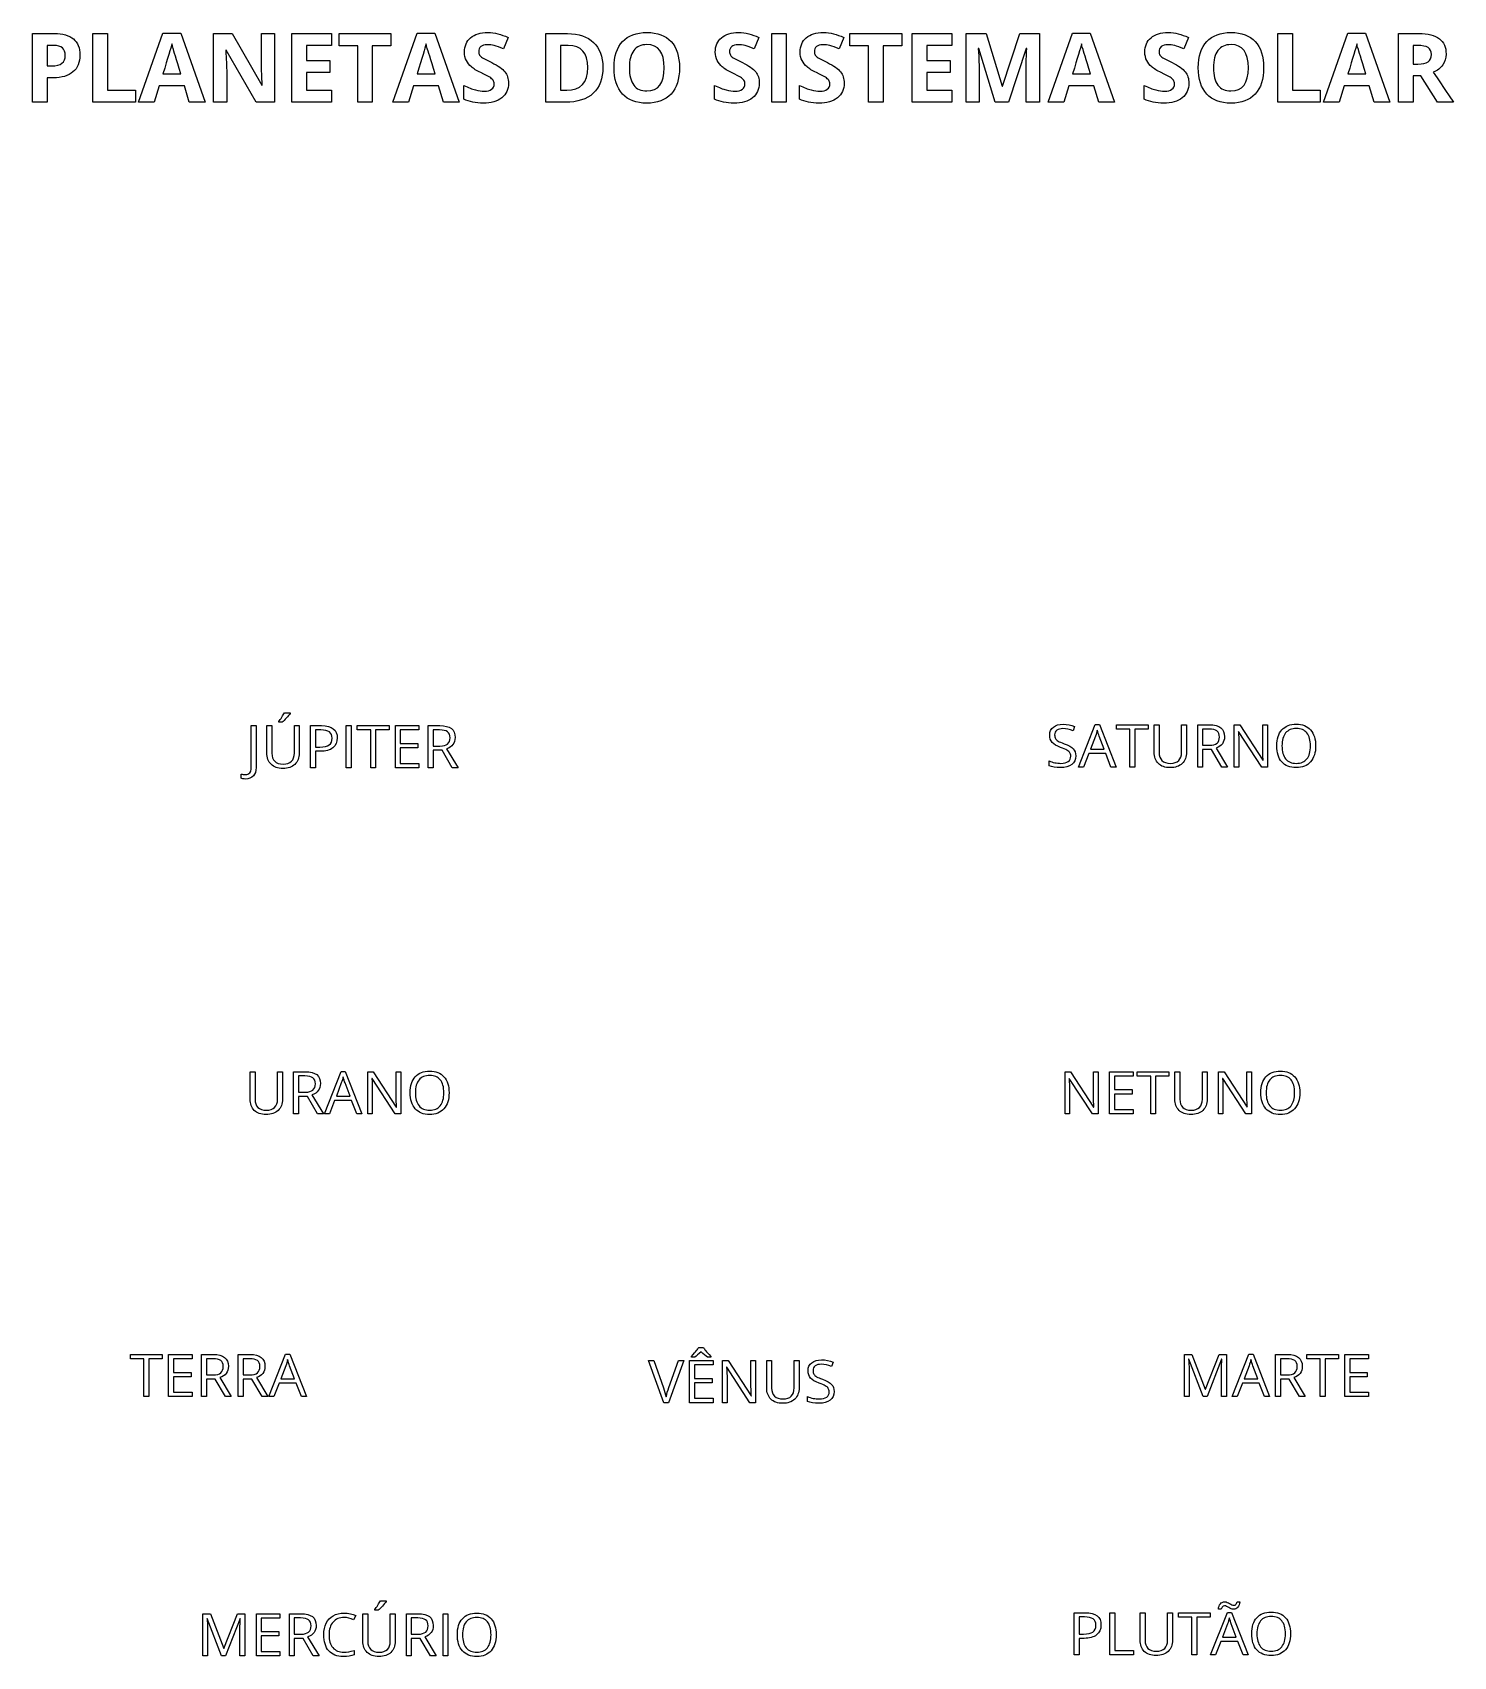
# Model space of a CAD drawing. Extents: x 13 to 284, y 69 to 379.
import ezdxf

# ---------------------------------------------------------------- set-up
doc = ezdxf.new("R2010")
doc.units = 0
doc.layers.add('Gravacao', color=7, linetype='CONTINUOUS')

msp = doc.modelspace()

# ---------------------------------------------------------------- linework, layer by layer
at = {"layer": 'Gravacao', "color": 7}
for points in [[(17.014056, 369.867332), (15.822743, 369.867332), (15.822743, 365.209558), (13.045991, 365.209558), (13.045991, 378.305072), (17.229032, 378.305072)], [(50.066347, 371.372151), (50.066347, 365.209558), (47.585185, 365.209558), (47.585185, 378.305072), (51.087476, 378.305072), (56.775336, 368.496873), (56.838036, 368.496873)], [(56.703675, 372.106649), (56.703675, 378.305072), (59.202751, 378.305072), (59.202751, 365.209558)], [(114.630279, 365.209558), (110.921973, 365.209558), (110.921973, 378.305072), (115.033354, 378.305072)], [(193.525834, 371.300493), (193.525834, 365.209558), (191.044675, 365.209558), (191.044675, 378.305072), (194.824638, 378.305072), (197.923851, 368.290855), (197.977592, 368.290855), (201.264907, 378.305072), (205.04487, 378.305072), (205.04487, 365.209558), (202.456223, 365.209558), (202.456223, 371.407981)], [(276.264038, 370.234579), (276.264038, 365.209558), (273.487312, 365.209558), (273.487312, 378.305072), (277.303106, 378.305072)], [(17.085714, 376.029928), (15.822743, 376.029928), (15.822743, 372.142476)], [(59.202751, 365.209558), (55.673591, 365.209558), (49.976776, 375.116287), (49.896159, 375.116287)], [(103.720335, 377.570578), (102.824611, 375.411877)], [(115.176672, 376.029928), (113.698722, 376.029928), (113.698722, 367.502616), (114.890038, 367.502616)], [(151.534195, 377.570578), (150.638471, 375.411877)], [(167.711005, 377.570578), (166.815278, 375.411877)], [(196.58922, 365.209558), (193.436262, 375.483535), (193.355646, 375.483535)], [(202.590587, 375.465621), (202.50997, 375.465621), (199.133085, 365.209558), (196.58922, 365.209558)], [(233.430423, 377.570578), (232.534696, 375.411877)], [(277.106047, 376.029928), (276.264038, 376.029928), (276.264038, 372.491809)], [(15.822743, 372.142476), (16.736383, 372.142476)], [(276.264038, 372.491809), (277.159784, 372.491809)], [(37.920301, 370.65557), (41.333017, 370.65557)], [(86.388039, 370.65557), (89.800755, 370.65557)], [(211.332862, 370.65557), (214.745578, 370.65557)], [(263.822428, 370.65557), (267.235142, 370.65557)], [(283.949396, 365.209558), (280.868071, 365.209558), (277.742002, 370.234579), (276.264038, 370.234579)], [(95.246767, 365.818651), (95.246767, 368.398343)], [(143.060627, 365.818651), (143.060627, 368.398343)], [(159.237434, 365.818651), (159.237434, 368.398343)], [(224.956852, 365.818651), (224.956852, 368.398343)], [(61.070833, 248.81671), (62.184289, 248.81671), (62.184289, 248.70095)], [(54.742875, 238.30502), (54.742875, 246.3638), (55.679942, 246.3638), (55.679942, 238.38219)], [(57.735977, 241.17134), (57.735977, 246.3638), (58.673044, 246.3638), (58.673044, 241.1052)], [(60.62986, 247.00872), (60.01801, 247.00872), (60.01801, 247.14652)], [(62.967015, 241.11622), (62.967015, 246.3638), (63.904082, 246.3638)], [(63.904082, 246.3638), (63.904082, 241.14929)], [(67.922445, 241.47451), (66.974353, 241.47451), (66.974353, 238.30502), (66.037287, 238.30502), (66.037287, 246.3638), (68.126395, 246.3638)], [(68.021664, 245.55351), (66.974353, 245.55351), (66.974353, 242.27929)], [(89.441911, 241.65641), (89.441911, 238.30502), (88.504844, 238.30502), (88.504844, 246.3638), (90.71522, 246.3638)], [(90.660098, 245.54249), (89.441911, 245.54249), (89.441911, 242.46119)], [(211.725662, 246.19565), (211.433522, 245.37985)], [(226.884102, 241.32841), (226.884102, 246.52087), (227.821162, 246.52087), (227.821162, 241.26227)], [(232.115142, 241.27329), (232.115142, 246.52087), (233.052202, 246.52087)], [(233.052202, 246.52087), (233.052202, 241.30636)], [(236.122472, 241.81348), (236.122472, 238.46209), (235.185412, 238.46209), (235.185412, 246.52087), (237.395782, 246.52087)], [(237.340662, 245.69956), (236.122472, 245.69956), (236.122472, 242.61826)], [(243.029212, 243.04269), (243.029212, 238.46209), (242.163802, 238.46209), (242.163802, 246.52087), (243.222142, 246.52087), (247.615332, 239.78501), (247.659432, 239.78501)], [(248.458692, 238.46209), (247.389332, 238.46209), (242.985112, 245.22551), (242.941012, 245.22551)], [(247.582232, 241.89617), (247.582232, 246.52087), (248.458672, 246.52087), (248.458692, 238.46209)], [(66.974353, 242.27929), (67.817714, 242.27929)], [(89.441911, 242.46119), (90.726244, 242.46119)], [(91.994041, 241.92651), (94.182368, 238.30502), (93.074424, 238.30502), (91.12312, 241.65641), (89.441911, 241.65641)], [(215.688902, 244.36561), (214.740812, 241.8686), (217.348062, 241.8686)], [(217.348062, 241.8686), (216.411002, 244.36561)], [(236.122472, 242.61826), (237.406812, 242.61826)], [(238.674602, 242.08358), (240.862932, 238.46209), (239.754992, 238.46209), (237.803682, 241.81348), (236.122472, 241.81348)], [(206.858432, 238.72116), (206.858432, 239.62516)], [(52.813619, 236.33167), (52.813619, 237.13093)], [(54.533406, 175.19565), (54.533406, 180.3881), (55.470473, 180.3881), (55.470473, 175.1295)], [(59.764444, 175.14053), (59.764444, 180.3881), (60.701511, 180.3881)], [(60.701511, 180.3881), (60.701511, 175.1736)], [(63.771783, 175.68072), (63.771783, 172.32933), (62.834716, 172.32933), (62.834716, 180.3881), (65.045092, 180.3881)], [(77.822268, 176.90993), (77.822268, 172.32933), (76.956859, 172.32933), (76.956859, 180.3881), (78.015194, 180.3881), (82.408384, 173.65225), (82.452484, 173.65225)], [(82.375314, 175.7634), (82.375314, 180.3881), (83.251747, 180.3881), (83.251751, 172.32933)], [(210.750012, 176.90993), (210.750012, 172.32933), (209.884602, 172.32933), (209.884602, 180.3881), (210.942932, 180.3881), (215.336122, 173.65225), (215.380222, 173.65225)], [(215.303022, 175.7634), (215.303022, 180.3881), (216.179452, 180.3881), (216.179482, 172.32933)], [(230.836312, 175.19565), (230.836312, 180.3881), (231.773382, 180.3881), (231.773382, 175.1295)], [(236.067352, 175.14053), (236.067352, 180.3881), (237.004422, 180.3881)], [(237.004422, 180.3881), (237.004422, 175.1736)], [(240.003032, 176.90993), (240.003032, 172.32933), (239.137622, 172.32933), (239.137622, 180.3881), (240.195962, 180.3881), (244.589152, 173.65225), (244.633252, 173.65225)], [(244.556052, 175.7634), (244.556052, 180.3881), (245.432492, 180.3881), (245.432512, 172.32933)], [(64.98997, 179.56679), (63.771783, 179.56679), (63.771783, 176.48549)], [(63.771783, 176.48549), (65.056116, 176.48549)], [(71.924265, 178.23285), (70.976174, 175.73584), (73.583425, 175.73584)], [(73.583425, 175.73584), (72.646358, 178.23285)], [(83.251751, 172.32933), (82.182393, 172.32933), (77.778178, 179.09275), (77.734078, 179.09275)], [(216.179482, 172.32933), (215.110122, 172.32933), (210.705912, 179.09275), (210.661812, 179.09275)], [(245.432512, 172.32933), (244.363152, 172.32933), (239.958932, 179.09275), (239.914832, 179.09275)], [(66.323912, 175.95082), (68.512239, 172.32933), (67.404295, 172.32933), (65.452991, 175.68072), (63.771783, 175.68072)], [(140.046718, 127.788089), (140.961736, 127.788089)], [(46.213913, 121.782675), (46.213913, 118.431281), (45.276847, 118.431281), (45.276847, 126.490056), (47.487219, 126.490056)], [(47.432098, 125.668738), (46.213913, 125.668738), (46.213913, 122.587457)], [(53.192295, 121.782675), (53.192295, 118.431281), (52.255229, 118.431281), (52.255229, 126.490056), (54.465601, 126.490056)], [(54.41048, 125.668738), (53.192295, 125.668738), (53.192295, 122.587457)], [(61.344764, 124.334816), (60.396673, 121.837814), (63.003919, 121.837814)], [(63.003919, 121.837814), (62.066853, 124.334816)], [(136.199237, 125.335193), (137.207963, 125.335193), (134.303058, 117.276418), (133.377018, 117.276418), (130.48865, 125.335193), (131.480839, 125.335193), (133.33292, 120.120685)], [(134.358179, 120.153758), (136.199237, 125.335193)], [(139.291554, 125.980114), (138.657658, 125.980114), (138.657658, 126.106875)], [(142.372845, 126.106875), (142.372845, 125.980114), (141.716901, 125.980114)], [(145.45965, 121.857011), (145.45965, 117.276418), (144.594244, 117.276418), (144.594244, 125.335193), (145.652576, 125.335193), (150.04576, 118.599333), (150.089855, 118.599333)], [(150.889118, 117.276418), (149.819761, 117.276418), (145.415552, 124.039821), (145.371457, 124.039821)], [(150.012687, 120.710493), (150.012687, 125.335193), (150.889118, 125.335193), (150.889118, 117.276418)], [(153.022321, 120.142751), (153.022321, 125.335193), (153.959387, 125.335193), (153.959387, 120.076606)], [(158.253352, 120.087612), (158.253352, 125.335193), (159.190418, 125.335193)], [(159.190418, 125.335193), (159.190418, 120.120685)], [(165.66719, 125.009967), (165.375048, 124.194178)], [(233.532185, 123.557603), (233.532185, 118.431308), (232.666776, 118.431308), (232.666776, 126.490056), (234.077887, 126.490056), (236.630012, 119.842408), (236.67411, 119.842408), (239.248283, 126.490056), (240.648369, 126.490056), (240.648369, 118.431308), (239.711304, 118.431308), (239.711304, 123.623749)], [(236.233138, 118.431308), (233.499112, 125.575049), (233.455014, 125.575049)], [(239.788475, 125.564016), (239.744377, 125.564016), (236.988303, 118.431308), (236.233138, 118.431308)], [(244.969896, 124.334816), (244.021805, 121.837814), (246.629054, 121.837814)], [(246.629054, 121.837814), (245.691988, 124.334816)], [(250.939553, 121.782701), (250.939553, 118.431308), (250.002487, 118.431308), (250.002487, 126.490056), (252.212861, 126.490056)], [(252.157738, 125.668764), (250.939553, 125.668764), (250.939553, 122.587457)], [(46.213913, 122.587457), (47.498244, 122.587457)], [(48.766038, 122.052787), (50.954362, 118.431281), (49.846421, 118.431281), (47.895118, 121.782675), (46.213913, 121.782675)], [(53.192295, 122.587457), (54.476626, 122.587457)], [(55.74442, 122.052787), (57.932744, 118.431281), (56.8248, 118.431281), (54.8735, 121.782675), (53.192295, 121.782675)], [(250.939553, 122.587457), (252.223884, 122.587457)], [(253.491678, 122.052787), (255.680002, 118.431308), (254.57206, 118.431308), (252.620758, 121.782701), (250.939553, 121.782701)], [(160.799963, 117.535497), (160.799963, 118.439472)], [(78.924561, 77.703271), (78.31271, 77.703271), (78.31271, 77.841066)], [(79.365531, 79.511246), (80.478986, 79.511246), (80.478986, 79.395491)], [(239.664042, 77.89025), (239.123852, 77.89025)], [(242.679192, 79.32343), (243.224892, 79.32343)], [(46.408387, 74.125871), (46.408387, 68.999575), (45.542979, 68.999575), (45.542979, 77.05835), (46.95409, 77.05835), (49.506215, 70.410702), (49.550313, 70.410702), (52.124486, 77.05835), (53.524572, 77.05835), (53.524572, 68.999575), (52.587506, 68.999575), (52.587506, 74.192017)], [(49.109341, 68.999575), (46.375315, 76.143316), (46.331216, 76.143316)], [(52.664677, 76.13231), (52.620579, 76.13231), (49.864505, 68.999575), (49.109341, 68.999575)], [(62.950349, 72.350969), (62.950349, 68.999575), (62.013284, 68.999575), (62.013284, 77.05835), (64.223655, 77.05835)], [(64.168535, 76.237032), (62.950349, 76.237032), (62.950349, 73.155751)], [(74.66918, 76.711085), (74.272306, 75.906303)], [(76.030682, 71.865909), (76.030682, 77.05835), (76.967748, 77.05835), (76.967748, 71.799763)], [(81.261713, 71.81077), (81.261713, 77.05835), (82.198779, 77.05835)], [(82.198779, 77.05835), (82.198779, 71.843843)], [(85.269045, 72.350969), (85.269045, 68.999575), (84.331979, 68.999575), (84.331979, 77.05835), (86.54235, 77.05835)], [(86.48723, 76.237032), (85.269045, 76.237032), (85.269045, 73.155751)], [(213.519872, 72.35606), (212.571782, 72.35606), (212.571782, 69.18657), (211.634712, 69.18657), (211.634712, 77.24535), (213.723822, 77.24535)], [(213.619092, 76.43506), (212.571782, 76.43506), (212.571782, 73.16084)], [(224.207942, 72.05289), (224.207942, 77.24535), (225.145012, 77.24535), (225.145012, 71.98675)], [(229.438982, 71.99777), (229.438982, 77.24535), (230.376052, 77.24535)], [(230.376052, 77.24535), (230.376052, 72.03085)], [(240.865692, 75.09009), (239.917602, 72.59309), (242.524852, 72.59309)], [(242.524852, 72.59309), (241.587782, 75.09009)], [(62.950349, 73.155751), (64.23468, 73.155751)], [(65.502475, 72.621055), (67.690798, 68.999575), (66.582854, 68.999575), (64.631555, 72.350969), (62.950349, 72.350969)], [(85.269045, 73.155751), (86.553376, 73.155751)], [(87.82117, 72.621055), (90.009494, 68.999575), (88.901552, 68.999575), (86.95025, 72.350969), (85.269045, 72.350969)], [(212.571782, 73.16084), (213.415142, 73.16084)], [(74.354988, 70.024834), (74.354988, 69.203542)]]:
    msp.add_lwpolyline(points, dxfattribs=at)
for points in [[(24.565028, 365.209558), (24.565028, 378.305072), (27.34178, 378.305072), (27.34178, 367.502616), (32.653435, 367.502616), (32.653435, 365.209558)], [(42.945325, 365.209558), (41.995857, 368.326685), (37.221637, 368.326685), (36.272166, 365.209558), (33.280441, 365.209558), (37.902387, 378.358816), (41.29719, 378.358816), (45.93705, 365.209558)], [(70.041041, 365.209558), (62.499027, 365.209558), (62.499027, 378.305072), (70.041041, 378.305072), (70.041041, 376.029928), (65.275776, 376.029928), (65.275776, 373.154646), (69.709621, 373.154646), (69.709621, 370.879502), (65.275776, 370.879502), (65.275776, 367.502616), (70.041041, 367.502616)], [(77.824897, 365.209558), (75.048148, 365.209558), (75.048148, 375.994097), (71.492116, 375.994097), (71.492116, 378.305072), (81.380932, 378.305072), (81.380932, 375.994097), (77.824897, 375.994097)], [(91.413063, 365.209558), (90.463595, 368.326685), (85.689375, 368.326685), (84.739904, 365.209558), (81.748179, 365.209558), (86.370125, 378.358816), (89.764928, 378.358816), (94.404788, 365.209558)], [(153.970571, 365.209558), (153.970571, 378.305072), (156.747323, 378.305072), (156.747323, 365.209558)], [(175.199274, 365.209558), (172.422526, 365.209558), (172.422526, 375.994097), (168.866491, 375.994097), (168.866491, 378.305072), (178.755306, 378.305072), (178.755306, 375.994097), (175.199274, 375.994097)], [(188.312695, 365.209558), (180.770682, 365.209558), (180.770682, 378.305072), (188.312695, 378.305072), (188.312695, 376.029928), (183.547434, 376.029928), (183.547434, 373.154646), (187.981275, 373.154646), (187.981275, 370.879502), (183.547434, 370.879502), (183.547434, 367.502616), (188.312695, 367.502616)], [(216.357886, 365.209558), (215.408415, 368.326685), (210.634195, 368.326685), (209.684727, 365.209558), (206.693002, 365.209558), (211.314948, 378.358816), (214.709748, 378.358816), (219.349611, 365.209558)], [(250.467149, 365.209558), (250.467149, 378.305072), (253.243875, 378.305072), (253.243875, 367.502616), (258.555556, 367.502616), (258.555556, 365.209558)], [(268.847433, 365.209558), (267.897981, 368.326685), (263.123742, 368.326685), (262.17429, 365.209558), (259.182549, 365.209558), (263.804505, 378.358816), (267.199295, 378.358816), (271.839174, 365.209558)], [(22.092824, 374.220561)], [(118.902892, 371.811059)], [(121.787129, 371.882717)], [(126.830066, 371.775229)], [(136.387462, 371.775229)], [(238.195688, 371.775229)], [(247.75309, 371.775229)], [(103.783037, 368.846206)], [(151.596897, 368.846206)], [(167.773704, 368.846206)], [(233.493122, 368.846206)], [(72.833778, 238.30502), (72.833778, 246.3638), (73.770845, 246.3638), (73.770845, 238.30502)], [(78.461691, 238.30502), (77.524624, 238.30502), (77.524624, 245.53146), (74.972495, 245.53146), (74.972495, 246.3638), (81.013821, 246.3638), (81.013821, 245.53146), (78.461691, 245.53146)], [(86.718905, 238.30502), (82.226496, 238.30502), (82.226496, 246.3638), (86.718905, 246.3638), (86.718905, 245.53146), (83.163562, 245.53146), (83.163562, 242.93523), (86.50393, 242.93523), (86.50393, 242.10841), (83.163562, 242.10841), (83.163562, 239.14287), (86.718905, 239.14287)], [(218.643422, 238.46209), (217.640212, 241.02524), (214.410082, 241.02524), (213.417892, 238.46209), (212.469802, 238.46209), (215.655832, 246.55394), (216.444072, 246.55394), (219.613562, 238.46209)], [(223.201982, 238.46209), (222.264912, 238.46209), (222.264912, 245.68853), (219.712782, 245.68853), (219.712782, 246.52087), (225.754112, 246.52087), (225.754112, 245.68853), (223.201982, 245.68853)], [(71.147057, 244.01562)], [(251.247842, 242.5025)], [(257.669502, 242.5025)], [(211.929612, 240.60632)], [(53.629419, 236.18284)], [(74.878782, 172.32933), (73.875569, 174.89248), (70.645445, 174.89248), (69.653256, 172.32933), (68.705165, 172.32933), (71.891192, 180.42118), (72.679431, 180.42118), (75.848922, 172.32933)], [(222.887782, 172.32933), (218.395372, 172.32933), (218.395372, 180.3881), (222.887782, 180.3881), (222.887782, 179.55577), (219.332442, 179.55577), (219.332442, 176.95954), (222.672812, 176.95954), (222.672812, 176.13272), (219.332442, 176.13272), (219.332442, 173.16718), (222.887782, 173.16718)], [(227.154192, 172.32933), (226.217122, 172.32933), (226.217122, 179.55577), (223.664992, 179.55577), (223.664992, 180.3881), (229.706322, 180.3881), (229.706322, 179.55577), (227.154192, 179.55577)], [(86.040904, 176.36974)], [(92.462568, 176.36974)], [(248.221662, 176.36974)], [(254.643322, 176.36974)], [(35.233711, 118.431281), (34.296645, 118.431281), (34.296645, 125.657731), (31.74452, 125.657731), (31.74452, 126.490056), (37.785836, 126.490056), (37.785836, 125.657731), (35.233711, 125.657731)], [(43.49091, 118.431281), (38.998507, 118.431281), (38.998507, 126.490056), (43.49091, 126.490056), (43.49091, 125.657731), (39.935573, 125.657731), (39.935573, 123.06151), (43.275936, 123.06151), (43.275936, 122.234688), (39.935573, 122.234688), (39.935573, 119.269136), (43.49091, 119.269136)], [(64.299275, 118.431281), (63.296064, 120.994455), (60.065944, 120.994455), (59.073758, 118.431281), (58.125667, 118.431281), (61.311691, 126.523129), (62.099926, 126.523129), (65.269414, 118.431281)], [(142.808306, 117.276418), (138.315904, 117.276418), (138.315904, 125.335193), (142.808306, 125.335193), (142.808306, 124.502841), (139.252969, 124.502841), (139.252969, 121.90662), (142.593333, 121.90662), (142.593333, 121.079798), (139.252969, 121.079798), (139.252969, 118.114273), (142.808306, 118.114273)], [(247.924407, 118.431308), (246.921196, 120.994455), (243.691077, 120.994455), (242.69889, 118.431308), (241.750799, 118.431308), (244.936823, 126.523129), (245.725061, 126.523129), (248.894546, 118.431308)], [(259.461337, 118.431308), (258.524272, 118.431308), (258.524272, 125.657731), (255.972146, 125.657731), (255.972146, 126.490056), (262.013462, 126.490056), (262.013462, 125.657731), (259.461337, 125.657731)], [(267.718539, 118.431308), (263.226136, 118.431308), (263.226136, 126.490056), (267.718539, 126.490056), (267.718539, 125.657731), (264.163202, 125.657731), (264.163202, 123.06151), (267.503565, 123.06151), (267.503565, 122.234688), (264.163202, 122.234688), (264.163202, 119.269163), (267.718539, 119.269163)], [(165.871141, 119.420651)], [(242.012222, 77.90129)], [(60.227346, 68.999575), (55.734946, 68.999575), (55.734946, 77.05835), (60.227346, 77.05835), (60.227346, 76.225998), (56.672009, 76.225998), (56.672009, 73.629778), (60.012372, 73.629778), (60.012372, 72.802956), (56.672009, 72.802956), (56.672009, 69.83743), (60.227346, 69.83743)], [(72.442272, 76.33625)], [(91.310361, 68.999575), (91.310361, 77.05835), (92.247427, 77.05835), (92.247427, 68.999575)], [(216.744482, 74.89717)], [(218.431202, 69.18657), (218.431202, 77.24535), (219.368272, 77.24535), (219.368272, 70.03544), (222.923612, 70.03544), (222.923612, 69.18657)], [(234.989732, 69.18657), (234.052662, 69.18657), (234.052662, 76.41301), (231.500532, 76.41301), (231.500532, 77.24535), (237.541862, 77.24535), (237.541862, 76.41301), (234.989732, 76.41301)], [(243.820202, 69.18657), (242.816992, 71.74973), (239.586872, 71.74973), (238.594682, 69.18657), (237.646592, 69.18657), (240.832612, 77.27842), (241.620852, 77.27842), (244.790342, 69.18657)], [(95.031062, 73.039996)], [(101.452716, 73.039996)], [(246.471552, 73.22698)], [(252.893222, 73.22698)]]:
    msp.add_lwpolyline(points, close=True, dxfattribs=at)
for points in [[(17.229032, 378.305072), (18.817452, 378.305072), (20.023696, 377.961711), (20.847764, 377.274988)], [(96.572444, 377.49892), (97.360682, 378.161755), (98.447497, 378.493173), (99.832886, 378.493173)], [(99.832886, 378.493173), (100.513637, 378.493173), (101.161545, 378.412558), (101.776611, 378.251328)], [(101.776611, 378.251328), (102.397647, 378.090098), (103.045555, 377.863181), (103.720335, 377.570578)], [(115.033354, 378.305072), (117.171155, 378.305072), (118.831234, 377.740764), (120.013592, 376.612148)], [(125.531262, 376.782336), (126.612106, 377.934839), (128.158726, 378.51109), (130.171122, 378.51109)], [(130.171122, 378.51109), (132.18352, 378.51109), (133.721183, 377.931854), (134.784113, 376.773381)], [(144.386304, 377.49892), (145.174542, 378.161755), (146.261356, 378.493173), (147.646746, 378.493173)], [(147.646746, 378.493173), (148.327496, 378.493173), (148.975405, 378.412558), (149.59047, 378.251328)], [(149.59047, 378.251328), (150.211506, 378.090098), (150.859415, 377.863181), (151.534195, 377.570578)], [(160.563111, 377.49892), (161.351349, 378.161755), (162.438163, 378.493173), (163.823553, 378.493173)], [(163.823553, 378.493173), (164.504303, 378.493173), (165.152212, 378.412558), (165.767277, 378.251328)], [(165.767277, 378.251328), (166.388313, 378.090098), (167.036223, 377.863181), (167.711005, 377.570578)], [(226.282529, 377.49892), (227.070767, 378.161755), (228.157581, 378.493173), (229.542971, 378.493173)], [(229.542971, 378.493173), (230.223724, 378.493173), (230.871632, 378.412558), (231.486695, 378.251328)], [(231.486695, 378.251328), (232.107734, 378.090098), (232.755643, 377.863181), (233.430423, 377.570578)], [(236.896883, 376.782336), (237.977725, 377.934839), (239.524345, 378.51109), (241.536743, 378.51109)], [(241.536743, 378.51109), (243.549141, 378.51109), (245.086803, 377.931854), (246.149728, 376.773381)], [(277.303106, 378.305072), (279.082607, 378.305072), (280.399325, 377.979624), (281.253261, 377.328729)], [(18.751765, 375.564151), (18.399446, 375.874669), (17.844095, 376.029928), (17.085714, 376.029928)], [(19.2892, 374.122031), (19.2892, 374.772926), (19.110055, 375.253633), (18.751765, 375.564151)], [(20.847764, 377.274988), (21.677804, 376.594236), (22.092824, 375.576093), (22.092824, 374.220561)], [(39.613225, 376.325517), (39.416165, 375.561163), (38.851857, 373.671181), (37.920301, 370.65557)], [(39.846111, 375.447704), (39.738625, 375.817938), (39.660996, 376.110543), (39.613225, 376.325517)], [(41.333017, 370.65557), (40.455207, 373.480094), (39.959572, 375.077472), (39.846111, 375.447704)], [(49.896159, 375.116287), (50.009618, 373.366635), (50.066347, 372.11859), (50.066347, 371.372151)], [(88.080963, 376.325517), (87.883903, 375.561163), (87.319595, 373.671181), (86.388039, 370.65557)], [(88.313853, 375.447704), (88.206364, 375.817938), (88.128734, 376.110543), (88.080963, 376.325517)], [(89.800755, 370.65557), (88.922945, 373.480094), (88.427311, 375.077472), (88.313853, 375.447704)], [(95.399041, 374.766954), (95.399041, 375.925427), (95.790175, 376.836082), (96.572444, 377.49892)], [(95.757333, 373.154646), (95.518472, 373.614452), (95.399041, 374.151888), (95.399041, 374.766954)], [(98.534082, 375.814954), (98.253421, 375.570121), (98.11309, 375.250644), (98.11309, 374.856525)], [(98.11309, 374.856525), (98.11309, 374.611694), (98.16982, 374.396719), (98.283278, 374.211602)], [(99.743312, 376.182202), (99.217819, 376.182202), (98.814743, 376.059786), (98.534082, 375.814954)], [(101.086902, 376.012014), (100.633068, 376.125472), (100.185205, 376.182202), (99.743312, 376.182202)], [(102.824611, 375.411877), (102.125944, 375.69851), (101.546708, 375.898556), (101.086902, 376.012014)], [(118.902892, 371.811059), (118.902892, 374.623638), (117.660819, 376.029928), (115.176672, 376.029928)], [(120.013592, 376.612148), (121.19595, 375.483535), (121.787129, 373.907057), (121.787129, 371.882717)], [(123.918954, 371.793142), (123.918954, 373.972743), (124.45639, 375.635807), (125.531262, 376.782336)], [(127.672049, 375.080457), (127.110727, 374.33999), (126.830066, 373.238247), (126.830066, 371.775229)], [(130.171122, 376.200115), (129.066395, 376.200115), (128.233371, 375.826896), (127.672049, 375.080457)], [(133.476353, 371.775229), (133.476353, 374.725153), (132.374609, 376.200115), (130.171122, 376.200115)], [(134.784113, 376.773381), (135.853012, 375.614908), (136.387462, 373.948857), (136.387462, 371.775229)], [(143.212901, 374.766954), (143.212901, 375.925427), (143.604035, 376.836082), (144.386304, 377.49892)], [(143.571193, 373.154646), (143.332332, 373.614452), (143.212901, 374.151888), (143.212901, 374.766954)], [(146.347942, 375.814954), (146.067281, 375.570121), (145.92695, 375.250644), (145.92695, 374.856525)], [(145.92695, 374.856525), (145.92695, 374.611694), (145.983679, 374.396719), (146.097138, 374.211602)], [(147.557171, 376.182202), (147.031679, 376.182202), (146.628602, 376.059786), (146.347942, 375.814954)], [(148.900762, 376.012014), (148.446928, 376.125472), (147.999065, 376.182202), (147.557171, 376.182202)], [(150.638471, 375.411877), (149.939804, 375.69851), (149.360568, 375.898556), (148.900762, 376.012014)], [(159.389708, 374.766954), (159.389708, 375.925427), (159.780842, 376.836082), (160.563111, 377.49892)], [(159.748, 373.154646), (159.509139, 373.614452), (159.389708, 374.151888), (159.389708, 374.766954)], [(162.524749, 375.814954), (162.244088, 375.570121), (162.103757, 375.250644), (162.103757, 374.856525)], [(162.103757, 374.856525), (162.103757, 374.611694), (162.160486, 374.396719), (162.273945, 374.211602)], [(163.733979, 376.182202), (163.208486, 376.182202), (162.80541, 376.059786), (162.524749, 375.814954)], [(165.077569, 376.012014), (164.623735, 376.125472), (164.175872, 376.182202), (163.733979, 376.182202)], [(166.815278, 375.411877), (166.116611, 375.69851), (165.537375, 375.898556), (165.077569, 376.012014)], [(193.355646, 375.483535), (193.469104, 373.393507), (193.525834, 371.99916), (193.525834, 371.300493)], [(202.465185, 372.420152), (202.477134, 372.802329), (202.518934, 373.817485), (202.590587, 375.465621)], [(213.025782, 376.325517), (212.828723, 375.561163), (212.264416, 373.671181), (211.332862, 370.65557)], [(213.258673, 375.447704), (213.151186, 375.817938), (213.073556, 376.110543), (213.025782, 376.325517)], [(214.745578, 370.65557), (213.867766, 373.480094), (213.372131, 375.077472), (213.258673, 375.447704)], [(225.109126, 374.766954), (225.109126, 375.925427), (225.50026, 376.836082), (226.282529, 377.49892)], [(225.467418, 373.154646), (225.228557, 373.614452), (225.109126, 374.151888), (225.109126, 374.766954)], [(228.244167, 375.814954), (227.963508, 375.570121), (227.823178, 375.250644), (227.823178, 374.856525)], [(227.823178, 374.856525), (227.823178, 374.611694), (227.879908, 374.396719), (227.993366, 374.211602)], [(229.4534, 376.182202), (228.927905, 376.182202), (228.524827, 376.059786), (228.244167, 375.814954)], [(230.796987, 376.012014), (230.343153, 376.125472), (229.895291, 376.182202), (229.4534, 376.182202)], [(232.534696, 375.411877), (231.836029, 375.69851), (231.256792, 375.898556), (230.796987, 376.012014)], [(235.284576, 371.793142), (235.284576, 373.972743), (235.822012, 375.635807), (236.896883, 376.782336)], [(239.037667, 375.080457), (238.476348, 374.33999), (238.195688, 373.238247), (238.195688, 371.775229)], [(241.536743, 376.200115), (240.432014, 376.200115), (239.598989, 375.826896), (239.037667, 375.080457)], [(244.841971, 371.775229), (244.841971, 374.725153), (243.740229, 376.200115), (241.536743, 376.200115)], [(246.149728, 376.773381), (247.218636, 375.614908), (247.75309, 373.948857), (247.75309, 371.775229)], [(265.515342, 376.325517), (265.318272, 375.561163), (264.753967, 373.671181), (263.822428, 370.65557)], [(265.748216, 375.447704), (265.640741, 375.817938), (265.563116, 376.110543), (265.515342, 376.325517)], [(267.235142, 370.65557), (266.357329, 373.480094), (265.861688, 375.077472), (265.748216, 375.447704)], [(279.085605, 375.635808), (278.661613, 375.898555), (278.001761, 376.029928), (277.106047, 376.029928)], [(279.730521, 374.310132), (279.730521, 374.93117), (279.515549, 375.373062), (279.085605, 375.635808)], [(281.253261, 377.328729), (282.107175, 376.683808), (282.534132, 375.701496), (282.534132, 374.381793)], [(16.736383, 372.142476), (17.590308, 372.142476), (18.229259, 372.309678), (18.653236, 372.644083)], [(18.653236, 372.644083), (19.077212, 372.984459), (19.2892, 373.477108), (19.2892, 374.122031)], [(22.092824, 374.220561), (22.092824, 372.811286), (21.650933, 371.733429), (20.767151, 370.98699)], [(56.838036, 368.496873), (56.748462, 370.198751), (56.703675, 371.402009), (56.703675, 372.106649)], [(96.715759, 371.945416), (96.315668, 372.291764), (95.996192, 372.69484), (95.757333, 373.154646)], [(98.516168, 370.861588), (97.715987, 371.237793), (97.115851, 371.599069), (96.715759, 371.945416)], [(98.283278, 374.211602), (98.396739, 374.032457), (98.575885, 373.856298), (98.820716, 373.683126)], [(98.820716, 373.683126), (99.071518, 373.515923), (99.65971, 373.211376), (100.585294, 372.769485)], [(100.585294, 372.769485), (101.809454, 372.184277), (102.64845, 371.596083), (103.102284, 371.004904)], [(114.890038, 367.502616), (117.565274, 367.502616), (118.902892, 368.938764), (118.902892, 371.811059)], [(121.787129, 371.882717), (121.787129, 369.727003), (121.172064, 368.075881), (119.941934, 366.929351)], [(125.531262, 366.777077), (124.45639, 367.941522), (123.918954, 369.613544), (123.918954, 371.793142)], [(126.830066, 371.775229), (126.830066, 370.31221), (127.107741, 369.210467), (127.66309, 368.470001)], [(130.153208, 367.3593), (132.368638, 367.3593), (133.476353, 368.831277), (133.476353, 371.775229)], [(136.387462, 371.775229), (136.387462, 369.607573), (135.850026, 367.941522), (134.775154, 366.777077)], [(144.529619, 371.945416), (144.129528, 372.291764), (143.810052, 372.69484), (143.571193, 373.154646)], [(146.330028, 370.861588), (145.529847, 371.237793), (144.929711, 371.599069), (144.529619, 371.945416)], [(146.097138, 374.211602), (146.210598, 374.032457), (146.389744, 373.856298), (146.634576, 373.683126)], [(146.634576, 373.683126), (146.885377, 373.515923), (147.47357, 373.211376), (148.399154, 372.769485)], [(148.399154, 372.769485), (149.623314, 372.184277), (150.46231, 371.596083), (150.916144, 371.004904)], [(160.706426, 371.945416), (160.306335, 372.291764), (159.986859, 372.69484), (159.748, 373.154646)], [(162.506835, 370.861588), (161.706654, 371.237793), (161.106518, 371.599069), (160.706426, 371.945416)], [(162.273945, 374.211602), (162.387405, 374.032457), (162.566551, 373.856298), (162.811383, 373.683126)], [(162.811383, 373.683126), (163.062187, 373.515923), (163.650379, 373.211376), (164.575961, 372.769485)], [(164.575961, 372.769485), (165.800121, 372.184277), (166.639118, 371.596083), (167.092954, 371.004904)], [(202.456223, 371.407981), (202.456223, 371.700585), (202.45921, 372.037975), (202.465185, 372.420152)], [(226.425844, 371.945416), (226.025753, 372.291764), (225.706277, 372.69484), (225.467418, 373.154646)], [(228.226253, 370.861588), (227.426072, 371.237793), (226.825936, 371.599069), (226.425844, 371.945416)], [(227.993366, 374.211602), (228.106824, 374.032457), (228.285969, 373.856298), (228.530801, 373.683126)], [(228.530801, 373.683126), (228.781605, 373.515923), (229.369798, 373.211376), (230.295382, 372.769485)], [(230.295382, 372.769485), (231.51954, 372.184277), (232.358536, 371.596083), (232.812372, 371.004904)], [(236.896883, 366.777077), (235.822012, 367.941522), (235.284576, 369.613544), (235.284576, 371.793142)], [(238.195688, 371.775229), (238.195688, 370.31221), (238.473363, 369.210467), (239.028712, 368.470001)], [(241.51883, 367.3593), (243.734258, 367.3593), (244.841971, 368.831277), (244.841971, 371.775229)], [(247.75309, 371.775229), (247.75309, 369.607573), (247.215649, 367.941522), (246.140766, 366.777077)], [(277.159784, 372.491809), (278.037596, 372.491809), (278.6855, 372.638111), (279.103496, 372.930714)], [(279.103496, 372.930714), (279.521513, 373.22332), (279.730521, 373.683126), (279.730521, 374.310132)], [(281.898177, 372.321622), (281.474186, 371.724471), (280.874045, 371.255708), (280.097755, 370.915332)], [(282.534132, 374.381793), (282.534132, 373.611467), (282.322147, 372.924743), (281.898177, 372.321622)], [(20.767151, 370.98699), (19.889339, 370.240551), (18.638307, 369.867332), (17.014056, 369.867332)], [(100.209089, 369.97482), (99.9344, 370.159937), (99.370093, 370.455527), (98.516168, 370.861588)], [(100.845056, 369.392596), (100.701739, 369.595628), (100.48975, 369.789703), (100.209089, 369.97482)], [(100.567381, 367.672804), (100.895813, 367.905693), (101.06003, 368.25204), (101.06003, 368.711846)], [(101.06003, 368.711846), (101.06003, 368.96862), (100.988372, 369.195537), (100.845056, 369.392596)], [(103.783037, 368.846206), (103.783037, 367.663846), (103.356075, 366.732291), (102.50215, 366.051541)], [(103.102284, 371.004904), (103.55612, 370.419697), (103.783037, 369.700131), (103.783037, 368.846206)], [(127.66309, 368.470001), (128.21844, 367.729534), (129.048479, 367.3593), (130.153208, 367.3593)], [(148.022949, 369.97482), (147.74826, 370.159937), (147.183953, 370.455527), (146.330028, 370.861588)], [(148.658916, 369.392596), (148.515599, 369.595628), (148.303609, 369.789703), (148.022949, 369.97482)], [(148.381241, 367.672804), (148.709673, 367.905693), (148.87389, 368.25204), (148.87389, 368.711846)], [(148.87389, 368.711846), (148.87389, 368.96862), (148.802232, 369.195537), (148.658916, 369.392596)], [(151.596897, 368.846206), (151.596897, 367.663846), (151.169935, 366.732291), (150.31601, 366.051541)], [(150.916144, 371.004904), (151.369979, 370.419697), (151.596897, 369.700131), (151.596897, 368.846206)], [(164.199759, 369.97482), (163.925068, 370.159937), (163.36076, 370.455527), (162.506835, 370.861588)], [(164.835723, 369.392596), (164.692408, 369.595628), (164.48042, 369.789703), (164.199759, 369.97482)], [(164.558048, 367.672804), (164.88648, 367.905693), (165.050697, 368.25204), (165.050697, 368.711846)], [(165.050697, 368.711846), (165.050697, 368.96862), (164.979039, 369.195537), (164.835723, 369.392596)], [(167.773704, 368.846206), (167.773704, 367.663846), (167.346742, 366.732291), (166.492817, 366.051541)], [(167.092954, 371.004904), (167.546788, 370.419697), (167.773704, 369.700131), (167.773704, 368.846206)], [(229.919177, 369.97482), (229.644486, 370.159937), (229.080178, 370.455527), (228.226253, 370.861588)], [(230.555141, 369.392596), (230.411826, 369.595628), (230.199838, 369.789703), (229.919177, 369.97482)], [(230.277466, 367.672804), (230.605898, 367.905693), (230.770115, 368.25204), (230.770115, 368.711846)], [(230.770115, 368.711846), (230.770115, 368.96862), (230.698457, 369.195537), (230.555141, 369.392596)], [(233.493122, 368.846206), (233.493122, 367.663846), (233.06616, 366.732291), (232.212235, 366.051541)], [(232.812372, 371.004904), (233.266205, 370.419697), (233.493122, 369.700131), (233.493122, 368.846206)], [(239.028712, 368.470001), (239.584062, 367.729534), (240.414101, 367.3593), (241.51883, 367.3593)], [(280.097755, 370.915332), (282.068352, 367.971378), (283.352232, 366.069453), (283.949396, 365.209558)], [(95.246767, 368.398343), (96.130552, 368.004224), (96.876991, 367.726548), (97.486084, 367.565315)], [(98.955073, 365.030412), (97.557741, 365.030412), (96.321639, 365.293158), (95.246767, 365.818651)], [(97.486084, 367.565315), (98.101148, 367.404085), (98.66247, 367.32347), (99.17005, 367.32347)], [(102.50215, 366.051541), (101.654195, 365.370788), (100.471836, 365.030412), (98.955073, 365.030412)], [(99.17005, 367.32347), (99.779143, 367.32347), (100.24492, 367.439915), (100.567381, 367.672804)], [(119.941934, 366.929351), (118.717775, 365.782822), (116.947223, 365.209558), (114.630279, 365.209558)], [(130.153208, 365.030412), (128.146782, 365.030412), (126.606133, 365.612634), (125.531262, 366.777077)], [(134.775154, 366.777077), (133.700282, 365.612634), (132.159634, 365.030412), (130.153208, 365.030412)], [(143.060627, 368.398343), (143.944411, 368.004224), (144.69085, 367.726548), (145.299944, 367.565315)], [(146.768933, 365.030412), (145.371601, 365.030412), (144.135499, 365.293158), (143.060627, 365.818651)], [(145.299944, 367.565315), (145.915008, 367.404085), (146.47633, 367.32347), (146.983909, 367.32347)], [(150.31601, 366.051541), (149.468055, 365.370788), (148.285696, 365.030412), (146.768933, 365.030412)], [(146.983909, 367.32347), (147.593003, 367.32347), (148.05878, 367.439915), (148.381241, 367.672804)], [(159.237434, 368.398343), (160.121219, 368.004224), (160.867658, 367.726548), (161.476751, 367.565315)], [(162.94574, 365.030412), (161.548408, 365.030412), (160.312306, 365.293158), (159.237434, 365.818651)], [(161.476751, 367.565315), (162.091815, 367.404085), (162.653137, 367.32347), (163.160716, 367.32347)], [(166.492817, 366.051541), (165.644862, 365.370788), (164.462503, 365.030412), (162.94574, 365.030412)], [(163.160716, 367.32347), (163.76981, 367.32347), (164.235587, 367.439915), (164.558048, 367.672804)], [(224.956852, 368.398343), (225.840636, 368.004224), (226.587075, 367.726548), (227.196169, 367.565315)], [(228.665158, 365.030412), (227.267826, 365.030412), (226.031724, 365.293158), (224.956852, 365.818651)], [(227.196169, 367.565315), (227.811235, 367.404085), (228.372557, 367.32347), (228.880134, 367.32347)], [(232.212235, 366.051541), (231.36428, 365.370788), (230.181921, 365.030412), (228.665158, 365.030412)], [(228.880134, 367.32347), (229.489228, 367.32347), (229.955005, 367.439915), (230.277466, 367.672804)], [(241.51883, 365.030412), (239.512404, 365.030412), (237.971755, 365.612634), (236.896883, 366.777077)], [(246.140766, 366.777077), (245.065901, 365.612634), (243.525255, 365.030412), (241.51883, 365.030412)], [(60.01801, 247.14652), (60.194399, 247.37436), (60.38365, 247.64997), (60.585763, 247.97335)], [(60.585763, 247.97335), (60.791549, 248.29673), (60.953239, 248.57785), (61.070833, 248.81671)], [(61.462196, 247.81901), (61.14249, 247.469903), (60.865045, 247.199807), (60.62986, 247.00872)], [(62.184289, 248.70095), (62.022599, 248.46209), (61.781901, 248.16811), (61.462196, 247.81901)], [(69.653262, 245.16215), (69.304158, 245.423057), (68.760292, 245.55351), (68.021664, 245.55351)], [(68.126395, 246.3638), (70.140169, 246.3638), (71.147057, 245.581073), (71.147057, 244.01562)], [(70.176917, 243.97152), (70.176917, 244.50436), (70.002365, 244.901237), (69.653262, 245.16215)], [(92.17043, 245.18971), (91.858074, 245.424897), (91.35463, 245.54249), (90.660098, 245.54249)], [(90.71522, 246.3638), (91.703734, 246.3638), (92.433176, 246.174547), (92.903547, 245.79604)], [(92.644475, 244.03767), (92.644475, 244.57051), (92.48646, 244.954523), (92.17043, 245.18971)], [(92.903547, 245.79604), (93.377592, 245.41754), (93.614615, 244.847953), (93.614615, 244.08728)], [(206.963162, 244.60264), (206.963162, 245.223673), (207.196508, 245.71793), (207.663202, 246.08541)], [(207.442722, 243.16396), (207.123015, 243.53144), (206.963162, 244.011), (206.963162, 244.60264)], [(207.663202, 246.08541), (208.129902, 246.452883), (208.747265, 246.63662), (209.515292, 246.63662)], [(208.330172, 245.47907), (208.050892, 245.26593), (207.911252, 244.97011), (207.911252, 244.59161)], [(209.493242, 245.79877), (208.997148, 245.79877), (208.609458, 245.692203), (208.330172, 245.47907)], [(211.433522, 245.37985), (210.768388, 245.65913), (210.121628, 245.79877), (209.493242, 245.79877)], [(209.515292, 246.63662), (210.316392, 246.63662), (211.053182, 246.48963), (211.725662, 246.19565)], [(216.036172, 245.52868), (215.955325, 245.1759), (215.839568, 244.78821), (215.688902, 244.36561)], [(216.411002, 244.36561), (216.289735, 244.681643), (216.164792, 245.069333), (216.036172, 245.52868)], [(238.850992, 245.34678), (238.538638, 245.581967), (238.035195, 245.69956), (237.340662, 245.69956)], [(237.395782, 246.52087), (238.384295, 246.52087), (239.113738, 246.331617), (239.584112, 245.95311)], [(239.325042, 244.19474), (239.325042, 244.72758), (239.167025, 245.111593), (238.850992, 245.34678)], [(239.584112, 245.95311), (240.058158, 245.57461), (240.295182, 245.005023), (240.295182, 244.24435)], [(242.941012, 245.22551), (242.999812, 244.431757), (243.029212, 243.70415), (243.029212, 243.04269)], [(250.255652, 242.51353), (250.255652, 243.825423), (250.579032, 244.841497), (251.225792, 245.56175)], [(251.225792, 245.56175), (251.872552, 246.285683), (252.791245, 246.64765), (253.981872, 246.64765)], [(251.942372, 244.96093), (251.479352, 244.39869), (251.247842, 243.579213), (251.247842, 242.5025)], [(253.981872, 245.8098), (253.088898, 245.8098), (252.409065, 245.526843), (251.942372, 244.96093)], [(253.981872, 246.64765), (255.139425, 246.64765), (256.043418, 246.28017), (256.693852, 245.54521)], [(255.993812, 244.96644), (255.541812, 245.52868), (254.871165, 245.8098), (253.981872, 245.8098)], [(256.677312, 242.5025), (256.677312, 243.58656), (256.449478, 244.407873), (255.993812, 244.96644)], [(256.693852, 245.54521), (257.344285, 244.810257), (257.669502, 243.79602), (257.669502, 242.5025)], [(67.817714, 242.27929), (68.648212, 242.27929), (69.249037, 242.413417), (69.620189, 242.68167)], [(70.309209, 242.13046), (69.754318, 241.69316), (68.95873, 241.47451), (67.922445, 241.47451)], [(69.620189, 242.68167), (69.991341, 242.94993), (70.176917, 243.37988), (70.176917, 243.97152)], [(71.147057, 244.01562), (71.147057, 243.19982), (70.867774, 242.571433), (70.309209, 242.13046)], [(90.726244, 242.46119), (91.387703, 242.46119), (91.872773, 242.591643), (92.181454, 242.85255)], [(93.614615, 244.08728), (93.614615, 243.021593), (93.074423, 242.301337), (91.994041, 241.92651)], [(92.181454, 242.85255), (92.490134, 243.117137), (92.644475, 243.512177), (92.644475, 244.03767)], [(209.052272, 242.21036), (208.302618, 242.47862), (207.766102, 242.796487), (207.442722, 243.16396)], [(207.911252, 244.59161), (207.911252, 244.31233), (207.962698, 244.082657), (208.065592, 243.90259)], [(208.065592, 243.90259), (208.168485, 243.726203), (208.341198, 243.562677), (208.583732, 243.41201)], [(208.583732, 243.41201), (208.829945, 243.265017), (209.204772, 243.10149), (209.708212, 242.92143)], [(210.248402, 241.69773), (209.987495, 241.848397), (209.588785, 242.019273), (209.052272, 242.21036)], [(209.708212, 242.92143), (210.553412, 242.620097), (211.134025, 242.296717), (211.450052, 241.95129)], [(210.810642, 241.20163), (210.700402, 241.381697), (210.512988, 241.547063), (210.248402, 241.69773)], [(211.450052, 241.95129), (211.769758, 241.605857), (211.929612, 241.157533), (211.929612, 240.60632)], [(237.406812, 242.61826), (238.068272, 242.61826), (238.553342, 242.748713), (238.862022, 243.00962)], [(240.295182, 244.24435), (240.295182, 243.178663), (239.754988, 242.458407), (238.674602, 242.08358)], [(238.862022, 243.00962), (239.170702, 243.274207), (239.325042, 243.669247), (239.325042, 244.19474)], [(247.609832, 240.73861), (247.584098, 241.278803), (247.574898, 241.664657), (247.582232, 241.89617)], [(251.220282, 239.43774), (250.577195, 240.165347), (250.255652, 241.19061), (250.255652, 242.51353)], [(251.247842, 242.5025), (251.247842, 241.411093), (251.479352, 240.582433), (251.942372, 240.01652)], [(255.993812, 240.01652), (256.449478, 240.57876), (256.677312, 241.40742), (256.677312, 242.5025)], [(257.669502, 242.5025), (257.669502, 241.21266), (257.342448, 240.198423), (256.688342, 239.45979)], [(58.529728, 238.98853), (58.00056, 239.517697), (57.735977, 240.2453), (57.735977, 241.17134)], [(60.7842, 238.19478), (59.81406, 238.19478), (59.062569, 238.459363), (58.529728, 238.98853)], [(58.673044, 241.1052), (58.673044, 240.432713), (58.856782, 239.916407), (59.224259, 239.55628)], [(59.224259, 239.55628), (59.591736, 239.196153), (60.131928, 239.01609), (60.844834, 239.01609)], [(63.071746, 238.98302), (62.516855, 238.457527), (61.75434, 238.19478), (60.7842, 238.19478)], [(60.844834, 239.01609), (61.524666, 239.01609), (62.048321, 239.196153), (62.415799, 239.55628)], [(62.415799, 239.55628), (62.783276, 239.92008), (62.967015, 240.44006), (62.967015, 241.11622)], [(63.904082, 241.14929), (63.904082, 240.230603), (63.626636, 239.508513), (63.071746, 238.98302)], [(206.858432, 239.62516), (207.189158, 239.485513), (207.549285, 239.37527), (207.938812, 239.29443)], [(209.063292, 238.35185), (208.107852, 238.35185), (207.372898, 238.474953), (206.858432, 238.72116)], [(207.938812, 239.29443), (208.328338, 239.213583), (208.714188, 239.17316), (209.096362, 239.17316)], [(211.157912, 238.94716), (210.643445, 238.550287), (209.945238, 238.35185), (209.063292, 238.35185)], [(209.096362, 239.17316), (209.721075, 239.17316), (210.191448, 239.290753), (210.507482, 239.52594)], [(210.507482, 239.52594), (210.823508, 239.7648), (210.981522, 240.09553), (210.981522, 240.51813)], [(210.981522, 240.51813), (210.981522, 240.79741), (210.924562, 241.025243), (210.810642, 241.20163)], [(211.929612, 240.60632), (211.929612, 239.897087), (211.672378, 239.344033), (211.157912, 238.94716)], [(227.677852, 239.1456), (227.148685, 239.674767), (226.884102, 240.40237), (226.884102, 241.32841)], [(229.932322, 238.35185), (228.962182, 238.35185), (228.210692, 238.616433), (227.677852, 239.1456)], [(227.821162, 241.26227), (227.821162, 240.589783), (228.004902, 240.073477), (228.372382, 239.71335)], [(228.372382, 239.71335), (228.739862, 239.353223), (229.280052, 239.17316), (229.992952, 239.17316)], [(232.219872, 239.14009), (231.664978, 238.614597), (230.902462, 238.35185), (229.932322, 238.35185)], [(229.992952, 239.17316), (230.672785, 239.17316), (231.196442, 239.353223), (231.563922, 239.71335)], [(231.563922, 239.71335), (231.931402, 240.07715), (232.115142, 240.59713), (232.115142, 241.27329)], [(233.052202, 241.30636), (233.052202, 240.387673), (232.774758, 239.665583), (232.219872, 239.14009)], [(247.659432, 239.78501), (247.652098, 239.88423), (247.635565, 240.202097), (247.609832, 240.73861)], [(253.970842, 238.35185), (252.783895, 238.35185), (251.867042, 238.713813), (251.220282, 239.43774)], [(251.942372, 240.01652), (252.409065, 239.45428), (253.085222, 239.17316), (253.970842, 239.17316)], [(253.970842, 239.17316), (254.863815, 239.17316), (255.538138, 239.45428), (255.993812, 240.01652)], [(256.688342, 239.45979), (256.037908, 238.721163), (255.132075, 238.35185), (253.970842, 238.35185)], [(52.813619, 237.13093), (53.074528, 237.057437), (53.346461, 237.02069), (53.629419, 237.02069)], [(53.629419, 236.18284), (53.28399, 236.18284), (53.012057, 236.23245), (52.813619, 236.33167)], [(53.629419, 237.02069), (53.993221, 237.02069), (54.268829, 237.130933), (54.456243, 237.35142)], [(55.150775, 236.76162), (54.797996, 236.375767), (54.290877, 236.18284), (53.629419, 236.18284)], [(54.456243, 237.35142), (54.647331, 237.571907), (54.742875, 237.889773), (54.742875, 238.30502)], [(55.679942, 238.38219), (55.679942, 237.683983), (55.503553, 237.143793), (55.150775, 236.76162)], [(65.045092, 180.3881), (66.033605, 180.3881), (66.763047, 180.19885), (67.233418, 179.82035)], [(67.233418, 179.82035), (67.707464, 179.44185), (67.944487, 178.87226), (67.944487, 178.11158)], [(86.018855, 179.42899), (86.665615, 180.152917), (87.584308, 180.51488), (88.774934, 180.51488)], [(88.774934, 179.67703), (87.881964, 179.67703), (87.202132, 179.394073), (86.735436, 178.82816)], [(88.774934, 180.51488), (89.932487, 180.51488), (90.836481, 180.147403), (91.486916, 179.41245)], [(90.786872, 178.83367), (90.334874, 179.39591), (89.664228, 179.67703), (88.774934, 179.67703)], [(248.199612, 179.42899), (248.846372, 180.152917), (249.765065, 180.51488), (250.955692, 180.51488)], [(250.955692, 179.67703), (250.062725, 179.67703), (249.382892, 179.394073), (248.916192, 178.82816)], [(250.955692, 180.51488), (252.113245, 180.51488), (253.017238, 180.147403), (253.667672, 179.41245)], [(252.967632, 178.83367), (252.515632, 179.39591), (251.844985, 179.67703), (250.955692, 179.67703)], [(66.500301, 179.21401), (66.187945, 179.449197), (65.684502, 179.56679), (64.98997, 179.56679)], [(65.056116, 176.48549), (65.717574, 176.48549), (66.202644, 176.615947), (66.511326, 176.87686)], [(67.944487, 178.11158), (67.944487, 177.0459), (67.404295, 176.325647), (66.323912, 175.95082)], [(66.974347, 178.06197), (66.974347, 178.594817), (66.816331, 178.97883), (66.500301, 179.21401)], [(66.511326, 176.87686), (66.820006, 177.14144), (66.974347, 177.536477), (66.974347, 178.06197)], [(72.271531, 179.39591), (72.190686, 179.043137), (72.074931, 178.65545), (71.924265, 178.23285)], [(72.646358, 178.23285), (72.52509, 178.548877), (72.400148, 178.936563), (72.271531, 179.39591)], [(77.734078, 179.09275), (77.792871, 178.298997), (77.822268, 177.57139), (77.822268, 176.90993)], [(85.048715, 176.38076), (85.048715, 177.692653), (85.372095, 178.70873), (86.018855, 179.42899)], [(86.735436, 178.82816), (86.272414, 178.26592), (86.040904, 177.446447), (86.040904, 176.36974)], [(91.47038, 176.36974), (91.47038, 177.4538), (91.242544, 178.27511), (90.786872, 178.83367)], [(91.486916, 179.41245), (92.13735, 178.677497), (92.462568, 177.66326), (92.462568, 176.36974)], [(210.661812, 179.09275), (210.720612, 178.298997), (210.750012, 177.57139), (210.750012, 176.90993)], [(239.914832, 179.09275), (239.973632, 178.298997), (240.003032, 177.57139), (240.003032, 176.90993)], [(247.229472, 176.38076), (247.229472, 177.692653), (247.552852, 178.70873), (248.199612, 179.42899)], [(248.916192, 178.82816), (248.453172, 178.26592), (248.221662, 177.446447), (248.221662, 176.36974)], [(253.651142, 176.36974), (253.651142, 177.4538), (253.423305, 178.27511), (252.967632, 178.83367)], [(253.667672, 179.41245), (254.318105, 178.677497), (254.643322, 177.66326), (254.643322, 176.36974)], [(55.327157, 173.01284), (54.797989, 173.542007), (54.533406, 174.26961), (54.533406, 175.19565)], [(55.470473, 175.1295), (55.470473, 174.45702), (55.654211, 173.940717), (56.021688, 173.58059)], [(56.021688, 173.58059), (56.389165, 173.220463), (56.929357, 173.0404), (57.642263, 173.0404)], [(57.642263, 173.0404), (58.322095, 173.0404), (58.84575, 173.220463), (59.213228, 173.58059)], [(59.213228, 173.58059), (59.580705, 173.94439), (59.764444, 174.46437), (59.764444, 175.14053)], [(60.701511, 175.1736), (60.701511, 174.254907), (60.424065, 173.532813), (59.869175, 173.00732)], [(82.402874, 174.60585), (82.377154, 175.146043), (82.367967, 175.531893), (82.375314, 175.7634)], [(82.452484, 173.65225), (82.445137, 173.751463), (82.4286, 174.06933), (82.402874, 174.60585)], [(86.013343, 173.30498), (85.370257, 174.032587), (85.048715, 175.057847), (85.048715, 176.38076)], [(86.040904, 176.36974), (86.040904, 175.278333), (86.272414, 174.449673), (86.735436, 173.88376)], [(86.735436, 173.88376), (87.202132, 173.32152), (87.87829, 173.0404), (88.76391, 173.0404)], [(88.76391, 173.0404), (89.656879, 173.0404), (90.3312, 173.32152), (90.786872, 173.88376)], [(90.786872, 173.88376), (91.242544, 174.446), (91.47038, 175.27466), (91.47038, 176.36974)], [(92.462568, 176.36974), (92.462568, 175.079893), (92.135513, 174.065657), (91.481404, 173.32703)], [(215.330622, 174.60585), (215.304888, 175.146043), (215.295688, 175.531893), (215.303022, 175.7634)], [(215.380222, 173.65225), (215.372888, 173.751463), (215.356355, 174.06933), (215.330622, 174.60585)], [(231.630062, 173.01284), (231.100895, 173.542007), (230.836312, 174.26961), (230.836312, 175.19565)], [(231.773382, 175.1295), (231.773382, 174.45702), (231.957122, 173.940717), (232.324602, 173.58059)], [(232.324602, 173.58059), (232.692075, 173.220463), (233.232265, 173.0404), (233.945172, 173.0404)], [(233.945172, 173.0404), (234.625005, 173.0404), (235.148658, 173.220463), (235.516132, 173.58059)], [(235.516132, 173.58059), (235.883612, 173.94439), (236.067352, 174.46437), (236.067352, 175.14053)], [(237.004422, 175.1736), (237.004422, 174.254907), (236.726975, 173.532813), (236.172082, 173.00732)], [(244.583652, 174.60585), (244.557918, 175.146043), (244.548718, 175.531893), (244.556052, 175.7634)], [(244.633252, 173.65225), (244.625918, 173.751463), (244.609385, 174.06933), (244.583652, 174.60585)], [(248.194102, 173.30498), (247.551015, 174.032587), (247.229472, 175.057847), (247.229472, 176.38076)], [(248.221662, 176.36974), (248.221662, 175.278333), (248.453172, 174.449673), (248.916192, 173.88376)], [(248.916192, 173.88376), (249.382892, 173.32152), (250.059052, 173.0404), (250.944672, 173.0404)], [(250.944672, 173.0404), (251.837638, 173.0404), (252.511958, 173.32152), (252.967632, 173.88376)], [(252.967632, 173.88376), (253.423305, 174.446), (253.651142, 175.27466), (253.651142, 176.36974)], [(254.643322, 176.36974), (254.643322, 175.079893), (254.316268, 174.065657), (253.662162, 173.32703)], [(57.581629, 172.21908), (56.611489, 172.21908), (55.859998, 172.483667), (55.327157, 173.01284)], [(59.869175, 173.00732), (59.314284, 172.481827), (58.551769, 172.21908), (57.581629, 172.21908)], [(88.76391, 172.21908), (87.576958, 172.21908), (86.660103, 172.581047), (86.013343, 173.30498)], [(91.481404, 173.32703), (90.830969, 172.588397), (89.925138, 172.21908), (88.76391, 172.21908)], [(233.884542, 172.21908), (232.914402, 172.21908), (232.162908, 172.483667), (231.630062, 173.01284)], [(236.172082, 173.00732), (235.617195, 172.481827), (234.854682, 172.21908), (233.884542, 172.21908)], [(250.944672, 172.21908), (249.757718, 172.21908), (248.840862, 172.581047), (248.194102, 173.30498)], [(253.662162, 173.32703), (253.011728, 172.588397), (252.105898, 172.21908), (250.944672, 172.21908)], [(138.657658, 126.106875), (139.124352, 126.606655), (139.451406, 126.974134), (139.638819, 127.209313)], [(140.498716, 127.005373), (139.998947, 126.512949), (139.59656, 126.171196), (139.291554, 125.980114)], [(139.638819, 127.209313), (139.826232, 127.444492), (139.962198, 127.637418), (140.046718, 127.788089)], [(141.716901, 125.980114), (141.393521, 126.18222), (140.987459, 126.523973), (140.498716, 127.005373)], [(140.961736, 127.788089), (141.042581, 127.633749), (141.182221, 127.433477), (141.380659, 127.187274)], [(141.380659, 127.187274), (141.582772, 126.944739), (141.913501, 126.584606), (142.372845, 126.106875)], [(48.942428, 125.315969), (48.630072, 125.551148), (48.126629, 125.668738), (47.432098, 125.668738)], [(47.487219, 126.490056), (48.475731, 126.490056), (49.205172, 126.300809), (49.675542, 125.922314)], [(50.386609, 124.213531), (50.386609, 123.147861), (49.846419, 122.427613), (48.766038, 122.052787)], [(49.416471, 124.163922), (49.416471, 124.696774), (49.258456, 125.08079), (48.942428, 125.315969)], [(48.95345, 122.978828), (49.262131, 123.243411), (49.416471, 123.638442), (49.416471, 124.163922)], [(49.675542, 125.922314), (50.149587, 125.543801), (50.386609, 124.974207), (50.386609, 124.213531)], [(55.92081, 125.315969), (55.608454, 125.551148), (55.105011, 125.668738), (54.41048, 125.668738)], [(54.465601, 126.490056), (55.454113, 126.490056), (56.183554, 126.300809), (56.653924, 125.922314)], [(57.364991, 124.213531), (57.364991, 123.147861), (56.824801, 122.427613), (55.74442, 122.052787)], [(56.394853, 124.163922), (56.394853, 124.696774), (56.236838, 125.08079), (55.92081, 125.315969)], [(55.931832, 122.978828), (56.240513, 123.243411), (56.394853, 123.638442), (56.394853, 124.163922)], [(56.653924, 125.922314), (57.127969, 125.543801), (57.364991, 124.974207), (57.364991, 124.213531)], [(61.692029, 125.49787), (61.611183, 125.145092), (61.495428, 124.757408), (61.344764, 124.334816)], [(62.066853, 124.334816), (61.945586, 124.650834), (61.820645, 125.038518), (61.692029, 125.49787)], [(145.371457, 124.039821), (145.430252, 123.246072), (145.45965, 122.518468), (145.45965, 121.857011)], [(160.904693, 123.416966), (160.904693, 124.037995), (161.138041, 124.532245), (161.604738, 124.899715)], [(161.604738, 124.899715), (162.071432, 125.267204), (162.688792, 125.450948), (163.456819, 125.450948)], [(162.271706, 124.293397), (161.992425, 124.080249), (161.852784, 123.784428), (161.852784, 123.405933)], [(163.434771, 124.613093), (162.938678, 124.613093), (162.55099, 124.506527), (162.271706, 124.293397)], [(165.375048, 124.194178), (164.709915, 124.473455), (164.063156, 124.613093), (163.434771, 124.613093)], [(163.456819, 125.450948), (164.257918, 125.450948), (164.994708, 125.303954), (165.66719, 125.009967)], [(233.455014, 125.575049), (233.506461, 125.009141), (233.532185, 124.336659), (233.532185, 123.557603)], [(239.711304, 123.623749), (239.711304, 124.219061), (239.737027, 124.865816), (239.788475, 125.564016)], [(245.317161, 125.49787), (245.236315, 125.145092), (245.12056, 124.757408), (244.969896, 124.334816)], [(245.691988, 124.334816), (245.570721, 124.650851), (245.445779, 125.038536), (245.317161, 125.49787)], [(253.668068, 125.315969), (253.355713, 125.551166), (252.85227, 125.668764), (252.157738, 125.668764)], [(252.212861, 126.490056), (253.201373, 126.490056), (253.930814, 126.300809), (254.401185, 125.922314)], [(255.112251, 124.213557), (255.112251, 123.14787), (254.57206, 122.427613), (253.491678, 122.052787)], [(254.142113, 124.163948), (254.142113, 124.696783), (253.984098, 125.08079), (253.668068, 125.315969)], [(253.679093, 122.978828), (253.987773, 123.243411), (254.142113, 123.638451), (254.142113, 124.163948)], [(254.401185, 125.922314), (254.875229, 125.543819), (255.112251, 124.974234), (255.112251, 124.213557)], [(47.498244, 122.587457), (48.159701, 122.587457), (48.64477, 122.717914), (48.95345, 122.978828)], [(54.476626, 122.587457), (55.138083, 122.587457), (55.623152, 122.717914), (55.931832, 122.978828)], [(161.38425, 121.978296), (161.064546, 122.345766), (160.904693, 122.825323), (160.904693, 123.416966)], [(162.993798, 121.024686), (162.244147, 121.292938), (161.70763, 121.610808), (161.38425, 121.978296)], [(161.852784, 123.405933), (161.852784, 123.126657), (161.904231, 122.896981), (162.007123, 122.716906)], [(162.007123, 122.716906), (162.110016, 122.540517), (162.28273, 122.376996), (162.525264, 122.226342)], [(162.525264, 122.226342), (162.771475, 122.07934), (163.146301, 121.91581), (163.649745, 121.735753)], [(164.189936, 120.512056), (163.929027, 120.662727), (163.530314, 120.833604), (162.993798, 121.024686)], [(163.649745, 121.735753), (164.494941, 121.434428), (165.075554, 121.111046), (165.391584, 120.765606)], [(165.391584, 120.765606), (165.711289, 120.420184), (165.871141, 119.971866), (165.871141, 119.420651)], [(252.223884, 122.587457), (252.885343, 122.587457), (253.370413, 122.717914), (253.679093, 122.978828)], [(133.33292, 120.120685), (133.546057, 119.521704), (133.715096, 118.939251), (133.840038, 118.373326)], [(133.840038, 118.373326), (133.972329, 118.968655), (134.145043, 119.562133), (134.358179, 120.153758)], [(150.040246, 119.552943), (150.014523, 120.093133), (150.005337, 120.478983), (150.012687, 120.710493)], [(150.089855, 118.599333), (150.0825, 118.698551), (150.065963, 119.016421), (150.040246, 119.552943)], [(153.81607, 117.959915), (153.286904, 118.489081), (153.022321, 119.216693), (153.022321, 120.142751)], [(156.07054, 117.166166), (155.100402, 117.166166), (154.348912, 117.430749), (153.81607, 117.959915)], [(153.959387, 120.076606), (153.959387, 119.404124), (154.143125, 118.887816), (154.510601, 118.527684)], [(154.510601, 118.527684), (154.878078, 118.167551), (155.418269, 117.987485), (156.131174, 117.987485)], [(158.358082, 117.954412), (157.803193, 117.428915), (157.040679, 117.166166), (156.07054, 117.166166)], [(156.131174, 117.987485), (156.811006, 117.987485), (157.33466, 118.167551), (157.702136, 118.527684)], [(157.702136, 118.527684), (158.069613, 118.891485), (158.253352, 119.411461), (158.253352, 120.087612)], [(159.190418, 120.120685), (159.190418, 119.202), (158.912972, 118.479909), (158.358082, 117.954412)], [(160.799963, 118.439472), (161.130692, 118.299842), (161.490819, 118.1896), (161.880343, 118.108743)], [(161.880343, 118.108743), (162.269869, 118.027904), (162.65572, 117.987485), (163.037896, 117.987485)], [(165.09944, 117.761478), (164.584972, 117.364603), (163.886767, 117.166166), (163.004824, 117.166166)], [(163.037896, 117.987485), (163.662607, 117.987485), (164.132976, 118.105074), (164.449005, 118.340253)], [(164.752175, 120.015963), (164.641932, 120.196021), (164.454519, 120.361385), (164.189936, 120.512056)], [(164.449005, 118.340253), (164.765035, 118.579119), (164.92305, 118.909856), (164.92305, 119.332466)], [(164.92305, 119.332466), (164.92305, 119.611742), (164.866092, 119.839574), (164.752175, 120.015963)], [(165.871141, 119.420651), (165.871141, 118.71141), (165.613907, 118.158352), (165.09944, 117.761478)], [(163.004824, 117.166166), (162.049384, 117.166166), (161.314431, 117.289277), (160.799963, 117.535497)], [(78.31271, 77.841066), (78.489101, 78.068907), (78.678352, 78.344515), (78.880463, 78.667888)], [(78.880463, 78.667888), (79.086251, 78.991279), (79.24794, 79.272398), (79.365531, 79.511246)], [(79.756894, 78.513557), (79.43719, 78.164448), (79.159746, 77.894353), (78.924561, 77.703271)], [(80.478986, 79.395491), (80.317296, 79.156643), (80.076599, 78.862665), (79.756894, 78.513557)], [(239.123852, 77.89025), (239.171652, 78.334897), (239.300268, 78.682163), (239.509702, 78.93205)], [(239.509702, 78.93205), (239.722835, 79.18561), (239.996605, 79.31239), (240.331012, 79.31239)], [(239.879012, 78.39186), (239.787145, 78.281613), (239.715488, 78.11441), (239.664042, 77.89025)], [(240.297932, 78.55722), (240.114198, 78.55722), (239.974558, 78.5021), (239.879012, 78.39186)], [(240.683792, 78.45249), (240.551498, 78.52231), (240.422878, 78.55722), (240.297932, 78.55722)], [(240.331012, 79.31239), (240.500052, 79.31239), (240.663578, 79.27748), (240.821592, 79.20766)], [(241.102712, 78.22649), (240.959398, 78.31101), (240.819758, 78.386343), (240.683792, 78.45249)], [(240.821592, 79.20766), (240.979605, 79.141527), (241.130272, 79.066193), (241.273592, 78.98166)], [(241.549192, 78.00049), (241.398532, 78.07031), (241.249705, 78.145643), (241.102712, 78.22649)], [(241.273592, 78.98166), (241.416905, 78.900813), (241.554708, 78.82548), (241.687002, 78.75566)], [(242.012222, 77.90129), (241.854202, 77.90129), (241.699858, 77.934357), (241.549192, 78.00049)], [(241.687002, 78.75566), (241.819295, 78.689527), (241.944238, 78.65646), (242.061832, 78.65646)], [(242.839042, 78.27612), (242.633255, 78.026233), (242.357648, 77.90129), (242.012222, 77.90129)], [(242.061832, 78.65646), (242.241892, 78.65646), (242.376018, 78.709743), (242.464212, 78.81631)], [(242.464212, 78.81631), (242.552405, 78.926557), (242.624065, 79.095597), (242.679192, 79.32343)], [(243.224892, 79.32343), (243.177092, 78.878783), (243.048475, 78.52968), (242.839042, 78.27612)], [(46.331216, 76.143316), (46.382664, 75.577409), (46.408387, 74.904927), (46.408387, 74.125871)], [(52.587506, 74.192017), (52.587506, 74.787328), (52.61323, 75.434093), (52.664677, 76.13231)], [(65.678864, 75.884263), (65.366508, 76.119442), (64.863065, 76.237032), (64.168535, 76.237032)], [(64.223655, 77.05835), (65.212167, 77.05835), (65.941608, 76.869094), (66.411979, 76.490581)], [(67.123046, 74.781825), (67.123046, 73.716138), (66.582855, 72.995881), (65.502475, 72.621055)], [(66.152907, 74.732216), (66.152907, 75.265051), (65.994893, 75.649066), (65.678864, 75.884263)], [(65.689887, 73.547096), (65.998567, 73.811679), (66.152907, 74.206719), (66.152907, 74.732216)], [(66.411979, 76.490581), (66.886023, 76.112087), (67.123046, 75.542501), (67.123046, 74.781825)], [(68.572743, 73.039996), (68.572743, 73.870487), (68.727084, 74.59809), (69.035764, 75.222806)], [(69.035764, 75.222806), (69.348118, 75.847504), (69.79644, 76.328895), (70.380729, 76.666979)], [(70.342142, 75.448786), (69.831351, 74.86083), (69.575955, 74.054222), (69.575955, 73.028963)], [(72.442272, 76.33625), (71.556653, 76.33625), (70.85661, 76.040429), (70.342142, 75.448786)], [(70.380729, 76.666979), (70.968691, 77.005063), (71.659546, 77.174105), (72.453295, 77.174105)], [(74.272306, 75.906303), (73.662294, 76.192934), (73.052283, 76.33625), (72.442272, 76.33625)], [(72.453295, 77.174105), (73.298491, 77.174105), (74.03712, 77.019765), (74.66918, 76.711085)], [(87.997559, 75.884263), (87.685203, 76.119442), (87.18176, 76.237032), (86.48723, 76.237032)], [(86.54235, 77.05835), (87.530862, 77.05835), (88.260304, 76.869094), (88.730674, 76.490581)], [(89.441743, 74.781825), (89.441743, 73.716138), (88.901552, 72.995881), (87.82117, 72.621055)], [(88.471605, 74.732216), (88.471605, 75.265051), (88.31359, 75.649066), (87.997559, 75.884263)], [(88.008582, 73.547096), (88.317264, 73.811679), (88.471605, 74.206719), (88.471605, 74.732216)], [(88.730674, 76.490581), (89.20472, 76.112087), (89.441743, 75.542501), (89.441743, 74.781825)], [(94.038876, 73.051002), (94.038876, 74.362893), (94.362254, 75.378971), (95.009012, 76.099237)], [(95.009012, 76.099237), (95.655771, 76.823153), (96.574463, 77.185112), (97.765088, 77.185112)], [(95.725592, 75.498395), (95.262572, 74.936156), (95.031062, 74.11669), (95.031062, 73.039996)], [(97.765088, 76.347283), (96.87212, 76.347283), (96.192289, 76.064321), (95.725592, 75.498395)], [(97.765088, 77.185112), (98.922639, 77.185112), (99.826631, 76.817641), (100.477066, 76.0827)], [(99.777022, 75.503925), (99.325026, 76.066164), (98.654382, 76.347283), (97.765088, 76.347283)], [(100.46053, 73.039996), (100.46053, 74.124045), (100.232694, 74.945355), (99.777022, 75.503925)], [(100.477066, 76.0827), (101.1275, 75.347742), (101.452716, 74.333507), (101.452716, 73.039996)], [(215.250692, 76.0437), (214.901585, 76.304607), (214.357718, 76.43506), (213.619092, 76.43506)], [(213.723822, 77.24535), (215.737595, 77.24535), (216.744482, 76.462623), (216.744482, 74.89717)], [(215.217612, 73.56323), (215.588765, 73.831483), (215.774342, 74.26143), (215.774342, 74.85307)], [(215.774342, 74.85307), (215.774342, 75.38591), (215.599792, 75.782787), (215.250692, 76.0437)], [(216.744482, 74.89717), (216.744482, 74.08137), (216.465198, 73.452983), (215.906632, 73.01201)], [(241.212952, 76.25316), (241.132112, 75.90038), (241.016358, 75.51269), (240.865692, 75.09009)], [(241.587782, 75.09009), (241.466515, 75.406123), (241.341572, 75.793813), (241.212952, 76.25316)], [(245.479362, 73.23801), (245.479362, 74.549903), (245.802742, 75.565977), (246.449502, 76.28623)], [(246.449502, 76.28623), (247.096262, 77.010163), (248.014955, 77.37213), (249.205582, 77.37213)], [(247.166082, 75.68541), (246.703062, 75.12317), (246.471552, 74.303693), (246.471552, 73.22698)], [(249.205582, 76.53428), (248.312615, 76.53428), (247.632782, 76.251323), (247.166082, 75.68541)], [(249.205582, 77.37213), (250.363135, 77.37213), (251.267128, 77.004653), (251.917562, 76.2697)], [(251.217522, 75.69092), (250.765522, 76.25316), (250.094875, 76.53428), (249.205582, 76.53428)], [(251.901032, 73.22698), (251.901032, 74.31104), (251.673195, 75.132353), (251.217522, 75.69092)], [(251.917562, 76.2697), (252.568002, 75.53474), (252.893222, 74.5205), (252.893222, 73.22698)], [(64.23468, 73.155751), (64.896138, 73.155751), (65.381207, 73.286199), (65.689887, 73.547096)], [(69.537368, 69.969722), (68.894285, 70.68997), (68.572743, 71.713394), (68.572743, 73.039996)], [(69.575955, 73.028963), (69.575955, 71.9743), (69.822163, 71.158502), (70.314581, 70.58157)], [(76.824431, 69.683099), (76.295265, 70.212265), (76.030682, 70.939868), (76.030682, 71.865909)], [(76.967748, 71.799763), (76.967748, 71.127281), (77.151486, 70.610974), (77.518961, 70.250841)], [(80.710497, 70.250841), (81.077974, 70.614643), (81.261713, 71.134619), (81.261713, 71.81077)], [(82.198779, 71.843843), (82.198779, 70.925157), (81.921333, 70.203066), (81.366443, 69.677569)], [(86.553376, 73.155751), (87.214833, 73.155751), (87.699902, 73.286199), (88.008582, 73.547096)], [(95.0035, 69.975225), (94.360417, 70.702828), (94.038876, 71.728087), (94.038876, 73.051002)], [(95.031062, 73.039996), (95.031062, 71.948591), (95.262572, 71.119926), (95.725592, 70.554)], [(99.777022, 70.554), (100.232694, 71.116239), (100.46053, 71.944904), (100.46053, 73.039996)], [(101.452716, 73.039996), (101.452716, 71.750154), (101.125662, 70.735919), (100.471553, 69.997291)], [(213.415142, 73.16084), (214.245642, 73.16084), (214.846465, 73.29497), (215.217612, 73.56323)], [(215.906632, 73.01201), (215.351745, 72.57471), (214.556158, 72.35606), (213.519872, 72.35606)], [(225.001702, 69.87008), (224.472528, 70.399247), (224.207942, 71.12685), (224.207942, 72.05289)], [(225.145012, 71.98675), (225.145012, 71.314263), (225.328752, 70.797957), (225.696232, 70.43783)], [(228.887772, 70.43783), (229.255245, 70.801637), (229.438982, 71.321617), (229.438982, 71.99777)], [(230.376052, 72.03085), (230.376052, 71.112157), (230.098605, 70.390063), (229.543712, 69.86457)], [(246.443992, 70.16222), (245.800905, 70.889827), (245.479362, 71.91509), (245.479362, 73.23801)], [(246.471552, 73.22698), (246.471552, 72.135573), (246.703062, 71.306913), (247.166082, 70.741)], [(251.217522, 70.741), (251.673195, 71.30324), (251.901032, 72.1319), (251.901032, 73.22698)], [(252.893222, 73.22698), (252.893222, 71.93714), (252.566165, 70.922903), (251.912052, 70.18427)], [(72.287931, 68.88935), (71.100981, 68.88935), (70.184127, 69.249474), (69.537368, 69.969722)], [(70.314581, 70.58157), (70.810676, 70.008307), (71.516231, 69.721675), (72.431247, 69.721675)], [(74.354988, 69.203542), (73.796423, 68.994081), (73.107404, 68.88935), (72.287931, 68.88935)], [(72.431247, 69.721675), (72.993486, 69.721675), (73.634733, 69.822728), (74.354988, 70.024834)], [(79.0789, 68.88935), (78.108763, 68.88935), (77.357273, 69.153933), (76.824431, 69.683099)], [(77.518961, 70.250841), (77.886439, 69.890708), (78.42663, 69.710642), (79.139535, 69.710642)], [(81.366443, 69.677569), (80.811552, 69.15209), (80.049038, 68.88935), (79.0789, 68.88935)], [(79.139535, 69.710642), (79.819367, 69.710642), (80.343021, 69.890708), (80.710497, 70.250841)], [(97.754063, 68.88935), (96.567114, 68.88935), (95.650259, 69.251308), (95.0035, 69.975225)], [(95.725592, 70.554), (96.192289, 69.991762), (96.868445, 69.710642), (97.754063, 69.710642)], [(97.754063, 69.710642), (98.647032, 69.710642), (99.321352, 69.991762), (99.777022, 70.554)], [(100.471553, 69.997291), (99.821119, 69.258664), (98.915289, 68.88935), (97.754063, 68.88935)], [(227.256172, 69.07633), (226.286032, 69.07633), (225.534542, 69.340913), (225.001702, 69.87008)], [(225.696232, 70.43783), (226.063705, 70.077703), (226.603895, 69.89764), (227.316802, 69.89764)], [(229.543712, 69.86457), (228.988825, 69.339077), (228.226312, 69.07633), (227.256172, 69.07633)], [(227.316802, 69.89764), (227.996635, 69.89764), (228.520292, 70.077703), (228.887772, 70.43783)], [(249.194562, 69.07633), (248.007608, 69.07633), (247.090752, 69.438293), (246.443992, 70.16222)], [(247.166082, 70.741), (247.632782, 70.17876), (248.308942, 69.89764), (249.194562, 69.89764)], [(249.194562, 69.89764), (250.087528, 69.89764), (250.761848, 70.17876), (251.217522, 70.741)], [(251.912052, 70.18427), (251.261618, 69.445643), (250.355788, 69.07633), (249.194562, 69.07633)]]:
    msp.add_open_spline(points, degree=3, dxfattribs=at)

doc.saveas('drawing.dxf')
